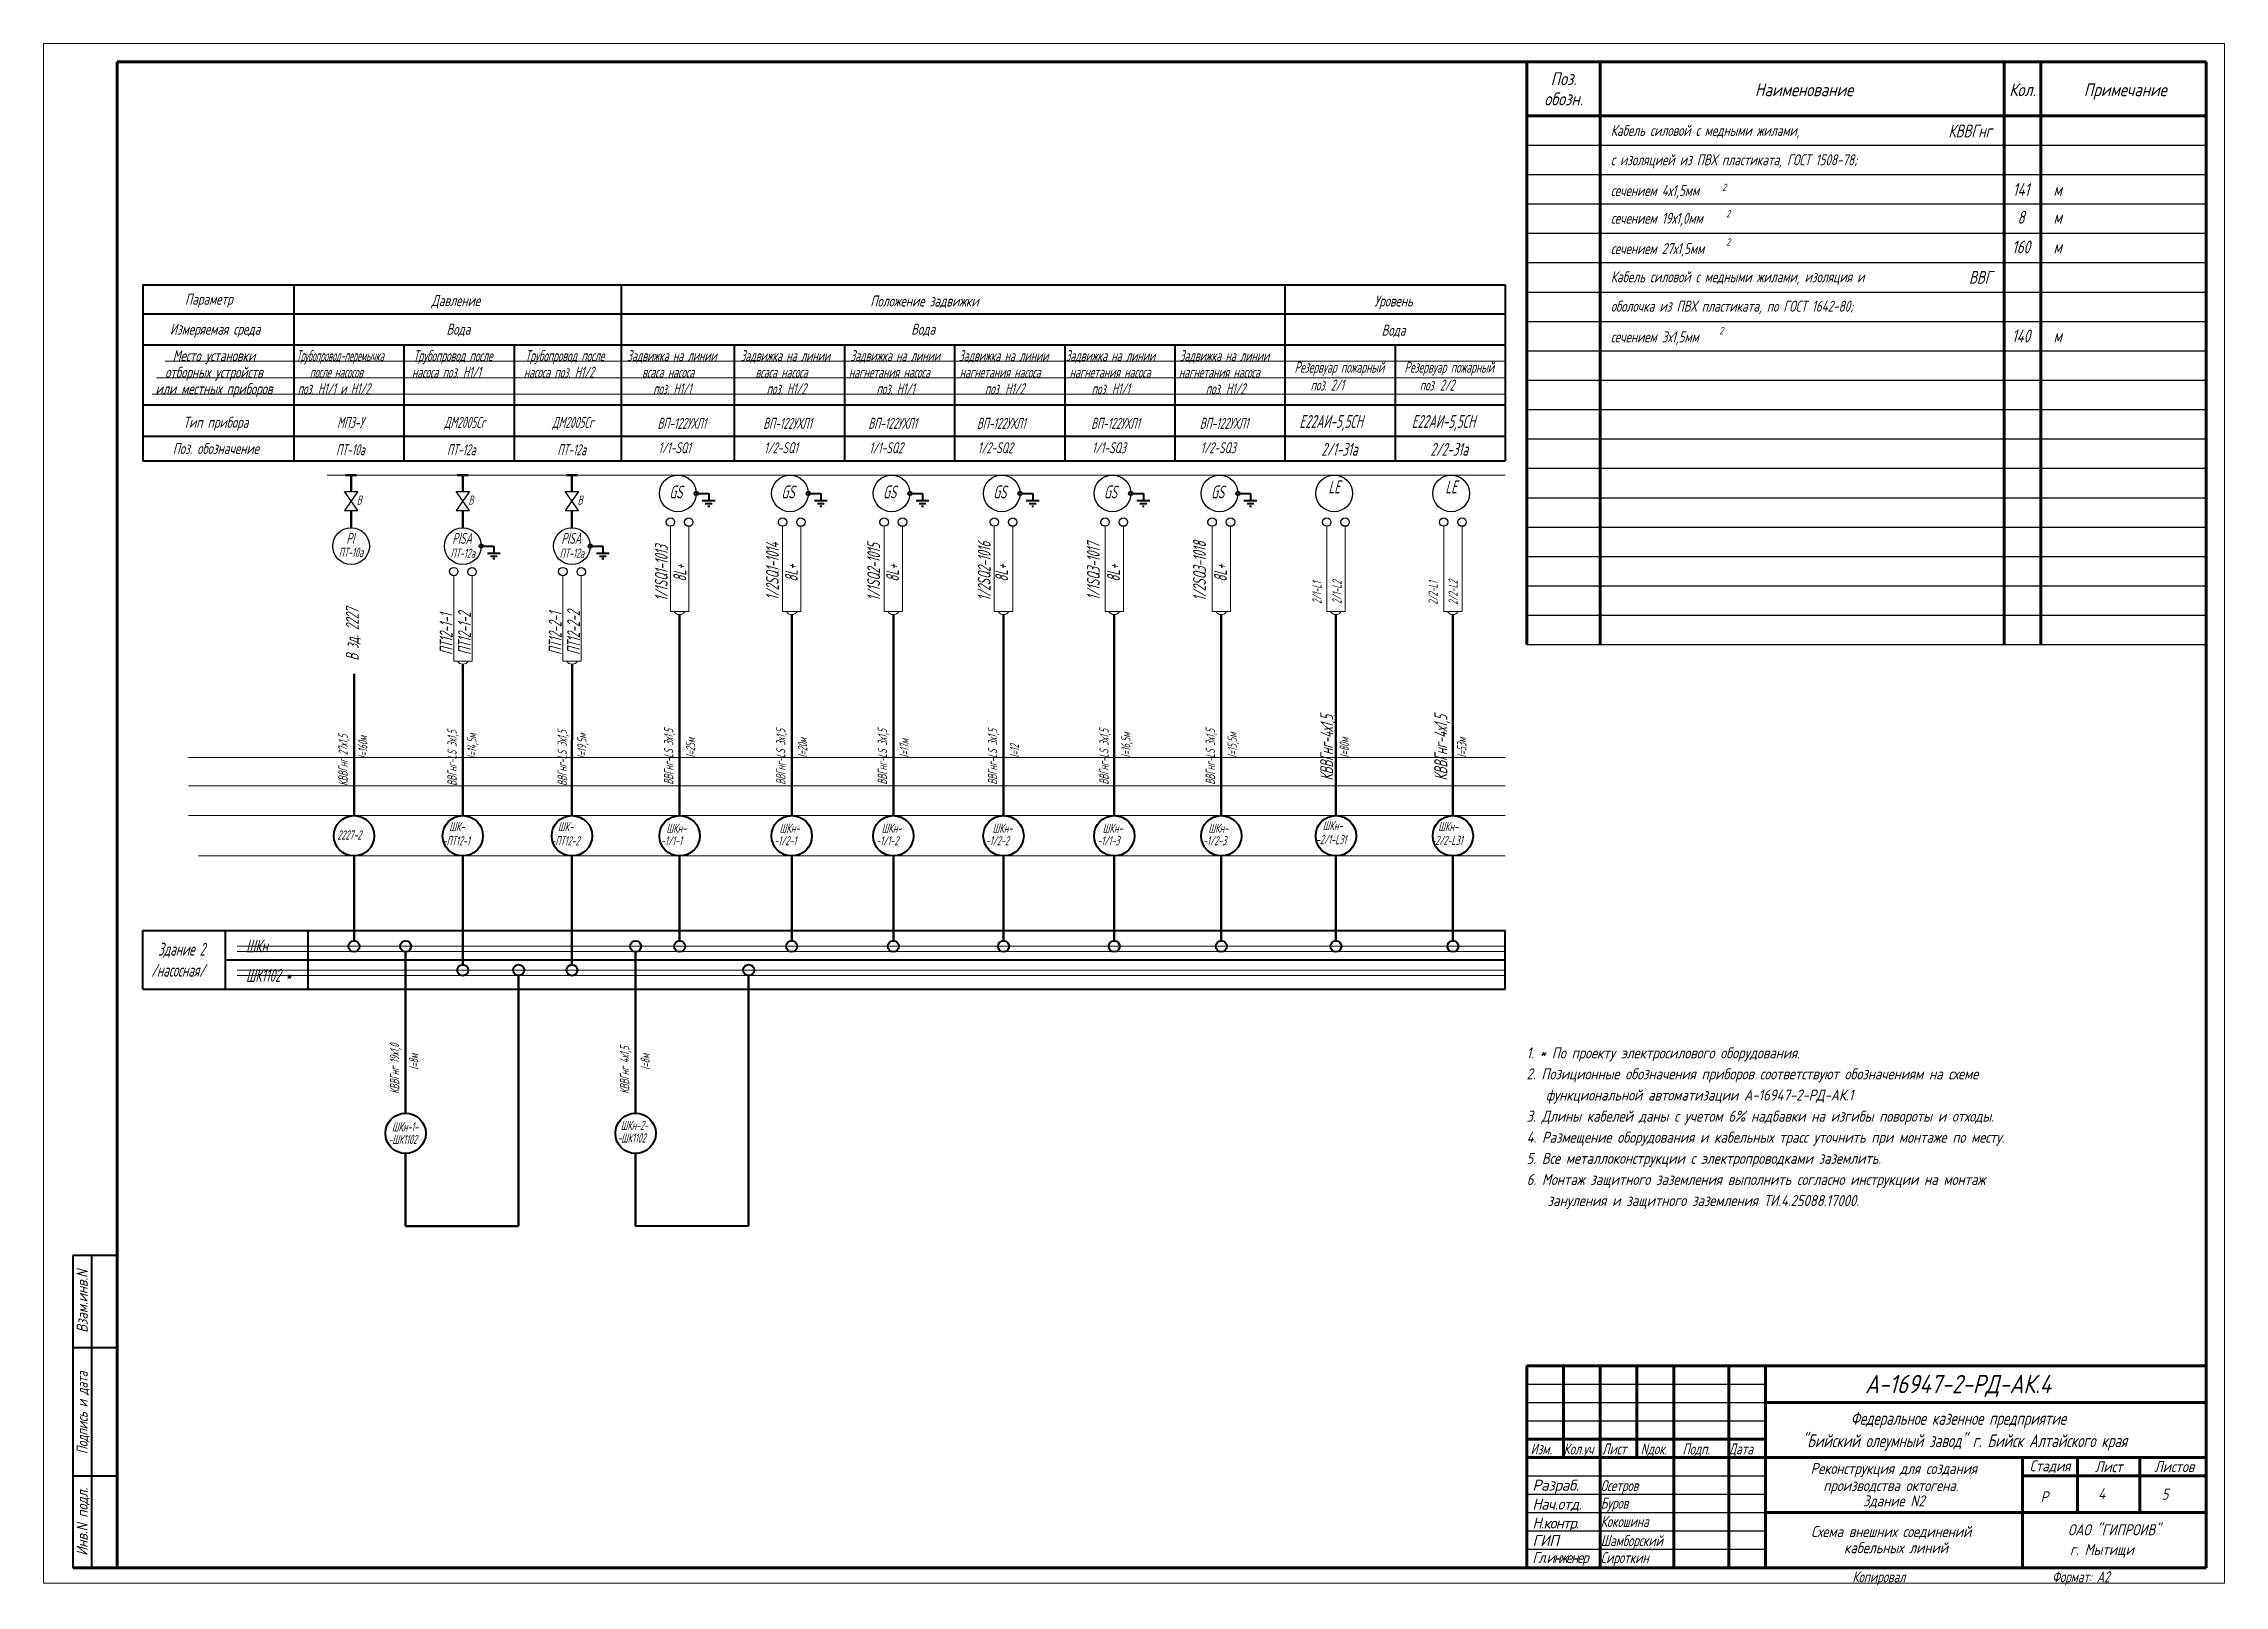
# Model space of a CAD drawing. Header units: millimetres. Extents: x 152217 to 562659, y 54507 to 219294.
# Drawn here: x 558678 to 559272, y 218695 to 219115 of the extents above; entities that cross this region are included whole.
import ezdxf
from ezdxf.enums import TextEntityAlignment as Align

# ---------------------------------------------------------------- set-up
doc = ezdxf.new("R2010")
doc.units = ezdxf.units.MM
doc.layers.get('0').update_dxf_attribs({"lineweight": 18})
doc.layers.get('Defpoints').update_dxf_attribs({"color": 139, "lineweight": 18})
for name, color, linetype, lineweight in [('TEXT', 7, 'Continuous', 25), ('Арматура', 1, 'Continuous', 25), ('Датчики', 31, 'Continuous', 50), ('Земля', 233, 'Continuous', 40), ('Обводка', 6, 'Continuous', 25), ('Пн.кабель', 4, 'Continuous', 50), ('Рамка толстая', 7, 'Continuous', 60), ('Таблица', 253, 'Continuous', 40), ('Текст_КИП', 2, 'Continuous', 25), ('Толст.рамка', 7, 'Continuous', 60), ('Тонк.рамка', 10, 'Continuous', 20), ('тонкий', 5, 'Continuous', 25), ('Щиты_пульты', 5, 'Continuous', 40), ('Эл.кабель', 2, 'Continuous', 50)]:
    doc.layers.add(name, color=color, linetype=linetype, lineweight=lineweight)
for name, color, linetype in [('блок', 7, 'Continuous'), ('текст', 1, 'Continuous'), ('Текст.', 51, 'Continuous')]:
    doc.layers.add(name, color=color, linetype=linetype)
doc.styles.add('eskd.shx', font='eskd.shx', dxfattribs={"width": 0.8})
doc.styles.get("Standard").update_dxf_attribs({"font": 'simplex.shx', "width": 0.6, "oblique": 15})

msp = doc.modelspace()

# ---------------------------------------------------------------- texts
at = {"oblique": 15, "width": 0.6}
for p in [(558763.4569, 218989.4294), (558793.8816, 218989.4294), (558823.6088, 218989.4294)]:
    msp.add_text('В', height=2.5, dxfattribs=at).set_placement(p)
for s, p in [('2/1-L1', (559026.2532, 218962.3845)), ('2/1-L2', (559031.6969, 218962.3845)), ('2/2-L1', (559057.8847, 218962.1911)), ('2/2-L2', (559063.3283, 218962.1911))]:
    msp.add_text(s, height=2.5, rotation=90, dxfattribs=at).set_placement(p)
at = {"lineweight": -3, "oblique": 15, "width": 0.6}
for s, p in [('ПТ12-1-1', (558789.5527, 218948.505)), ('ПТ12-1-2', (558794.5527, 218948.505)), ('ПТ12-2-1', (558819.2799, 218948.505)), ('ПТ12-2-2', (558824.2799, 218948.505))]:
    msp.add_text(s, height=3.5, rotation=90, dxfattribs=at).set_placement(p)
at = {"color": 2, "oblique": 15}
for s, width, p in [('Взам.инв.N', 0.8, (558690.1775, 218772.4769)), ('Подпись и дата', 0.7, (558690.1775, 218742.121)), ('Инв.N подл.', 0.8, (558690.1775, 218712.4769))]:
    msp.add_text(s, height=3, rotation=90, dxfattribs=dict(at, width=width)).set_placement(p, align=Align.CENTER)
at = {"color": 3, "oblique": 15, "width": 0.7}
for s, p in [('Изм.', (559083.1807, 218730.8029)), ('Кол.уч', (559092.1807, 218730.8029)), ('Лист', (559102.6807, 218730.8029)), ('Nдок.', (559113.1807, 218730.8029)), ('Подп.', (559124.5896, 218730.8029)), ('Дата', (559137.1775, 218730.8029))]:
    msp.add_text(s, height=3, dxfattribs=at).set_placement(p)
at = {"color": 3, "oblique": 15, "width": 0.8}
for s, p in [('Стадия', (559224.6775, 218727.4769)), ('Лист', (559240.6775, 218727.4769)), ('Листов', (559258.5294, 218727.5114))]:
    msp.add_text(s, height=3, dxfattribs=at).set_placement(p, align=Align.MIDDLE)
at = {"color": 7, "oblique": 15, "width": 0.8}
for s, p in [('Схема внешних соединений', (559159.6174, 218708.3115)), ('кабельных линий ', (559168.5752, 218703.9136))]:
    msp.add_text(s, height=3, dxfattribs=at).set_placement(p)
at = {"color": 2, "oblique": 15, "width": 0.7}
for s, p in [('Копировал', (559178.0575, 218697.0766)), ('Формат: А2', (559233.0575, 218697.0766))]:
    msp.add_text(s, height=3, dxfattribs=at).set_placement(p, align=Align.MIDDLE)
at = {"layer": 'TEXT', "color": 3, "oblique": 15, "width": 0.6}
for s, height, p in [('В зд. 2227', 3.5, (558764.0015, 218946.9637)), ('КВВГнг 27х1,5 ', 2.5, (558760.9938, 218912.8523)), ('ВВГнг-LS 3х1,5 ', 2.5, (558790.6794, 218912.8523)), ('ВВГнг-LS 3х1,5 ', 2.5, (558820.6726, 218912.8523)), ('ВВГнг-LS 3х1,5', 2.5, (558849.6679, 218913.1917)), ('ВВГнг-LS 3х1,5', 2.5, (558880.2126, 218913.1917)), ('ВВГнг-LS 3х1,5', 2.5, (558907.8897, 218913.1917)), ('ВВГнг-LS 3х1,5', 2.5, (558937.8942, 218913.1917)), ('ВВГнг-LS 3х1,5', 2.5, (558968.2477, 218913.1917)), ('ВВГнг-LS 3х1,5', 2.5, (558997.2165, 218913.1917)), ('КВВГнг 19х1,0', 2.5, (558775.0262, 218828.9623)), ('КВВГнг 4х1,5', 2.5, (558837.6767, 218828.9623))]:
    msp.add_text(s, height=height, rotation=90, dxfattribs=at).set_placement(p)
at = {"layer": 'текст', "oblique": 15, "width": 0.6}
for s, p in [('1/1SQ1-1013', (558848.18, 218970.7826)), ('1/2SQ1-1014', (558878.4416, 218971.285)), ('1/1SQ2-1015', (558906.0128, 218971.0826)), ('1/2SQ2-1016', (558936.1316, 218971.285)), ('1/1SQ3-1017', (558965.8533, 218971.285)), ('1/2SQ3-1018', (558994.7687, 218971.285)), ('8L+', (558853.2129, 218970.7826)), ('8L+', (558883.5947, 218970.7826)), ('8L+', (558911.1646, 218970.7826)), ('8L+', (558940.869, 218970.7826)), ('8L+', (558971.3483, 218970.7826)), ('8L+', (559000.4674, 218970.7826))]:
    msp.add_text(s, height=3.5, rotation=90, dxfattribs=at).set_placement(p, align=Align.CENTER)
for s, p in [(' l=160м', (558766.3627, 218919.2588)), (' l=14,5м', (558796.0483, 218919.2588)), (' l=19,5м', (558826.0415, 218919.2588)), ('l=25м', (558855.6184, 218920.5613)), ('l=20м', (558886.1631, 218920.5613)), ('l=17м', (558913.8403, 218920.5613)), ('l=16,5м', (558974.1983, 218920.5613)), ('l=15,5м', (559003.167, 218920.5613)), ('l=12', (558943.8447, 218920.5613)), (' l=8м', (558780.2358, 218834.536)), (' l=8м', (558843.2692, 218834.536))]:
    msp.add_text(s, height=2.5, rotation=90, dxfattribs=at).set_placement(p)
at = {"layer": 'текст', "char_height": 3, "width": 19, "attachment_point": 4}
for s, insert in [('{\\W0.95;\\T0.95;Разраб.}', (559083.7045, 218722.0498)), ('{\\W0.9;\\T0.95;Нач.отд.}', (559083.7045, 218717.0498)), ('{\\W0.9;\\T0.9;Н.контр.}', (559083.7045, 218711.719)), ('{\\W0.95;\\T0.95;ГИП}', (559083.7045, 218707.3574)), ('{\\W0.8;\\T0.85;Гл.инженер}', (559083.7045, 218702.3574))]:
    msp.add_mtext(s, dxfattribs=dict(at, insert=insert))
at = {"layer": 'Текст.', "oblique": 15, "width": 0.6}
for p in [(558851.9939, 219010.082), (558880.8078, 219010.082), (558909.4288, 219010.082), (558939.0027, 219010.082), (558970.117, 219010.082), (558999.6929, 219010.082)]:
    msp.add_text('ВП-122УХЛ1', height=3, dxfattribs=at).set_placement(p, align=Align.CENTER)
at = {"layer": 'Текст_КИП', "oblique": 15}
for s, height, width, p in [('Поз.', 3.5, 0.8, (559092.1775, 219103.6701)), ('Наименование', 3.5, 0.8, (559157.6775, 219100.6701)), ('Кол.', 3.5, 0.8, (559217.1775, 219100.6701)), ('Примечание', 3.5, 0.8, (559245.1775, 219100.6701)), ('обозн.', 3.5, 0.8, (559092.1775, 219098.1701)), ('141', 3.5, 0.7, (559216.78, 219073.5005)), ('8', 3.5, 0.7, (559216.78, 219065.9522)), ('160', 3.5, 0.7, (559216.78, 219057.8641)), ('Параметр', 3, 0.7, (558723.1774, 219043.8923)), ('Давление', 3, 0.7, (558790.4402, 219043.5084)), ('Положение задвижки', 3, 0.7, (558918.1004, 219043.3913)), ('Уровень', 3, 0.7, (559045.852, 219043.3913)), ('Измеряемая среда', 3, 0.7, (558724.8799, 219035.735)), ('Вода', 3, 0.7, (558791.1443, 219035.7075)), ('Вода', 3, 0.7, (558917.7339, 219035.7075)), ('Вода', 3, 0.7, (559045.852, 219035.4301)), ('140', 3.5, 0.7, (559216.78, 219033.6435)), ('отборных устройств', 3, 0.7, (558724.5735, 219024.0099)), ('Место установки', 3, 0.7, (558724.5735, 219028.5099)), ('Резервуар пожарный', 3, 0.6, (559031.0998, 219025.3617)), ('Резервуар пожарный', 3, 0.6, (559061.005, 219025.3617)), ('или местных приборов', 3, 0.7, (558724.5735, 219019.5099)), ('поз. 2/1', 3, 0.6, (559027.8087, 219020.5047)), ('поз. 2/2', 3, 0.6, (559057.7139, 219020.5047)), ('Тип прибора', 3, 0.7, (558725.0766, 219010.3614)), ('МП3-У', 3, 0.6, (558761.7241, 219010.3087)), ('Поз. обозначение', 3, 0.7, (558725.0766, 219003.2416)), ('ПТ-10а', 3, 0.6, (558761.7241, 219002.9014)), ('ПТ-12а', 3, 0.6, (558791.9243, 219002.9014)), ('ПТ-12а', 3, 0.6, (558821.9967, 219002.9014)), ('PI', 3, 0.6, (558761.6835, 218978.7506)), ('PISA', 3, 0.6, (558792.1273, 218978.7506)), ('PISA', 3, 0.6, (558821.8545, 218978.7506)), ('ПТ-10а', 2.5, 0.6, (558761.8846, 218975.2172)), ('ПТ-12а', 2.5, 0.6, (558792.3284, 218974.9758)), ('ПТ-12а', 2.5, 0.6, (558822.0556, 218974.9758)), ('Реконструкция для создания', 3, 0.8, (559182.1302, 218725.4874)), ('производства октогена. ', 3, 0.8, (559182.1302, 218720.8335)), ('Здание N2', 3, 0.8, (559182.1302, 218716.6733))]:
    msp.add_text(s, height=height, dxfattribs=dict(at, width=width)).set_placement(p, align=Align.CENTER)
for s, height, width, p in [('Кабель силовой с медными жилами,', 3, 0.7, (559105.0493, 219089.8442)), ('с изоляцией из ПВХ пластиката, ГОСТ 1508-78;', 3, 0.7, (559105.0493, 219081.8442)), ('сечением 4х1,5мм', 3, 0.7, (559105.0493, 219073.484)), ('2', 2, 0.7, (559135.3845, 219074.8394)), ('м', 3.5, 0.7, (559225.641, 219073.5005)), ('сечением 19х1,0мм', 3, 0.7, (559105.0493, 219065.9342)), ('2', 2, 0.7, (559136.4457, 219067.645)), ('м', 3.5, 0.7, (559225.641, 219065.9522)), ('2', 2, 0.7, (559136.4668, 219059.9565)), ('сечением 27х1,5мм', 3, 0.7, (559105.0493, 219057.6599)), ('м', 3.5, 0.7, (559225.641, 219057.8641)), ('Кабель силовой с медными жилами, изоляция и', 3, 0.7, (559105.0493, 219049.9872)), ('оболочка из ПВХ пластиката, по ГОСТ 1642-80;', 3, 0.7, (559105.0493, 219041.9872)), ('2', 2, 0.7, (559134.6225, 219035.8276)), ('сечением 3х1,5мм', 3, 0.7, (559105.0493, 219033.6269)), ('м', 3.5, 0.7, (559225.641, 219033.6435)), ('Трубопровод-перемычка', 3, 0.5, (558747.0311, 219028.5099)), ('после насосов', 3, 0.55, (558750.6598, 219024.0099)), ('насоса поз. Н1/1', 3, 0.6, (558778.5115, 219024.0099)), ('Трубопровод после', 3, 0.6, (558778.9025, 219028.5099)), ('насоса поз. Н1/2', 3, 0.6, (558808.9621, 219024.0099)), ('Трубопровод после', 3, 0.6, (558809.3531, 219028.5099)), ('Задвижка на линии', 3, 0.6, (558837.0962, 219028.5099)), (' всаса насоса  ', 3, 0.6, (558839.9817, 219024.0099)), ('Задвижка на линии', 3, 0.6, (558867.9897, 219028.5099)), (' всаса насоса  ', 3, 0.6, (558870.8752, 219024.0099)), (' нагнетания насоса  ', 3, 0.6, (558896.3141, 219024.0099)), ('Задвижка на линии', 3, 0.6, (558897.914, 219028.5099)), ('Задвижка на линии', 3, 0.6, (558927.4487, 219028.5099)), (' нагнетания насоса  ', 3, 0.6, (558926.4867, 219024.0099)), ('Задвижка на линии', 3, 0.6, (558956.5178, 219028.5099)), (' нагнетания насоса  ', 3, 0.6, (558956.4489, 219024.0099)), (' нагнетания насоса  ', 3, 0.6, (558986.1978, 219024.0099)), ('Задвижка на линии', 3, 0.6, (558987.5938, 219028.5099)), ('поз. Н1/1 и Н1/2', 3, 0.6, (558747.3642, 219019.5099)), ('поз. Н1/1', 3, 0.6, (558844.2117, 219019.5099)), ('поз. Н1/2', 3, 0.6, (558875.1052, 219019.5099)), ('поз. Н1/1', 3, 0.6, (558905.0295, 219019.5099)), ('поз. Н1/2', 3, 0.6, (558934.5642, 219019.5099)), ('поз. Н1/1', 3, 0.6, (558963.6333, 219019.5099)), ('поз. Н1/2', 3, 0.6, (558994.7093, 219019.5099)), ('Е22АИ-5,5СН', 3.5, 0.6, (559020.2072, 219010.3457)), ('Е22АИ-5,5СН', 3.5, 0.6, (559050.8036, 219010.3457)), ('2/1-31а', 3.5, 0.6, (559026.2153, 219002.7533)), ('2/2-31а', 3.5, 0.6, (559055.9157, 219002.7536)), ('ШК-', 2.5, 0.6, (558788.6652, 218900.5314)), ('ШК-', 2.5, 0.6, (558818.2532, 218900.5314)), ('ШКн-', 2.5, 0.6, (558847.8043, 218900.0986)), ('ШКн-', 2.5, 0.6, (558878.6272, 218900.0986)), ('ШКн-', 2.5, 0.6, (558906.4284, 218900.0986)), ('ШКн-', 2.5, 0.6, (558936.6408, 218900.0986)), ('ШКн-', 2.5, 0.6, (558966.6404, 218900.0986)), ('ШКн-', 2.5, 0.6, (558995.4288, 218900.0986)), ('ШКн-', 2.5, 0.6, (559026.5686, 218900.8039)), ('ШКн-', 2.5, 0.6, (559058.0299, 218900.534)), ('2227-2', 2.5, 0.6, (558758.1847, 218898.2605)), ('-ПТ12-1', 2.5, 0.6, (558786.8431, 218896.66)), ('-ПТ12-2', 2.5, 0.6, (558816.4311, 218896.66)), ('-1/1-1', 2.5, 0.6, (558846.3288, 218896.6714)), ('-1/2-1', 2.5, 0.6, (558877.1516, 218896.6714)), ('-1/1-2', 2.5, 0.6, (558904.9528, 218896.6714)), ('-1/2-2', 2.5, 0.6, (558934.7764, 218896.6714)), ('-1/1-3', 2.5, 0.6, (558965.1649, 218896.6714)), ('-1/2-3', 2.5, 0.6, (558993.9532, 218896.6714)), ('-2/1-L31', 2.5, 0.55, (559024.7257, 218896.9841)), ('-2/2-L31', 2.5, 0.55, (559056.1242, 218896.7528)), ('Здание 2', 3.5, 0.6, (558709.3445, 218866.6393)), ('ШКн', 3.5, 0.6, (558733.2913, 218867.502)), ('/насосная/', 3.5, 0.6, (558707.4752, 218860.9101)), ('ШК1102 *', 3.5, 0.6, (558733.2913, 218859.502)), ('1. * По проекту электросилового оборудования.', 3, 0.8, (559082.1065, 218838.6534)), ('2. Позиционные обозначения приборов соответствуют обозначениям на схеме ', 3, 0.8, (559082.1065, 218832.9395)), ('функциональной автоматизации А-16947-2-РД-АК.1 ', 3, 0.8, (559087.3613, 218827.1692)), ('3. Длины кабелей даны с учетом 6%%% надбавки на изгибы повороты и отходы.', 3, 0.8, (559082.1065, 218821.4241)), ('-ШК1102', 2.5, 0.5, (558772.0788, 218815.3466)), ('ШКн-1-', 2.5, 0.5, (558773.0459, 218818.765)), ('-ШК1102', 2.5, 0.5, (558834.4038, 218815.7474)), ('ШКн-2-', 2.5, 0.5, (558835.3709, 218819.1659)), ('4. Размещение оборудования и кабельных трасс уточнить при монтаже по месту.', 3, 0.8, (559082.1065, 218815.6791)), ('5. Все металлоконструкции с электропроводками заземлить.', 3, 0.8, (559082.1065, 218809.9341)), ('6. Монтаж защитного заземления выполнить согласно инструкции на монтаж ', 3, 0.8, (559082.1499, 218804.1891)), ('зануления и защитного заземления ТИ.4.25088.17000.  ', 3, 0.8, (559087.843, 218798.444)), ('Федеральное казенное предприятие', 3.5, 0.7, (559170.3752, 218738.874)), ('"Бийский олеумный завод" г. Бийск Алтайского края ', 3.5, 0.7, (559157.0908, 218732.7972)), ('Осетров', 3, 0.7, (559102.3068, 218720.8173)), ('Буров', 3, 0.7, (559102.3068, 218716.0552)), ('Кокошина', 3, 0.7, (559102.3068, 218711.0552)), ('ОАО "ГИПРОИВ"', 3, 0.8, (559229.5731, 218708.7888)), ('Шамборский', 3, 0.7, (559102.3068, 218705.8394)), ('г. Мытищи', 3, 0.8, (559230.1306, 218703.431)), ('Сироткин', 3, 0.7, (559102.3068, 218701.1963))]:
    msp.add_text(s, height=height, dxfattribs=dict(at, width=width)).set_placement(p)
for s, height, width, p in [('КВВГнг', 3.5, 0.7, (559208.7762, 219089.4425)), ('ВВГ', 3.5, 0.7, (559208.7762, 219049.5855)), (' ДМ2005Сг', 3, 0.6, (558798.511, 219010.3336)), (' ДМ2005Сг', 3, 0.6, (558827.9607, 219010.3336))]:
    msp.add_text(s, height=height, dxfattribs=dict(at, width=width)).set_placement(p, align=Align.RIGHT)
at = {"layer": 'Текст_КИП', "lineweight": 30, "oblique": 15, "width": 0.6}
for s, p in [('LE', (559029.698, 218992.5055)), ('LE', (559061.5511, 218992.5055)), ('GS', (558850.3848, 218991.153)), ('GS', (558880.9295, 218991.153)), ('GS', (558908.6066, 218991.153)), ('GS', (558938.6111, 218991.153)), ('GS', (558968.7683, 218991.153)), ('GS', (558997.9334, 218991.153))]:
    msp.add_text(s, height=3.5, dxfattribs=at).set_placement(p, align=Align.CENTER)
at = {"layer": 'Текст_КИП', "oblique": 15, "width": 0.6}
for p in [(559029.397, 218923.2481), (559060.5036, 218923.2481)]:
    msp.add_text('КВВГнг-4х1,5', height=3.5, rotation=90, dxfattribs=at).set_placement(p, align=Align.CENTER)
for s, p in [('l=80м', (559033.692, 218920.5613)), ('l=53м', (559065.6972, 218920.5613))]:
    msp.add_text(s, height=2.5, rotation=90, dxfattribs=at).set_placement(p)
at = {"layer": 'Текст_КИП', "ltscale": 0.02, "oblique": 15, "width": 0.8}
msp.add_text('А-16947-2-РД-АК.4', height=5, dxfattribs=at).set_placement((559174.3014, 218747.4835))
at = {"layer": 'Текст_КИП', "lineweight": -3, "oblique": 15, "width": 0.8}
for s, p in [('Р', (559222.0891, 218717.7652)), ('4', (559237.8086, 218718.6059)), ('5', (559255.109, 218718.4904))]:
    msp.add_text(s, height=3, dxfattribs=at).set_placement(p)
at = {"layer": 'Текст_КИП', "style": 'eskd.shx', "oblique": 15, "width": 0.8, "flags": 4}
for tag, p in [('1/1-SQ1', (558845.6035, 219003.4336)), ('1/2-SQ1', (558874.4174, 219003.4336)), ('1/1-SQ2', (558903.0384, 219003.4336)), ('1/2-SQ2', (558932.6124, 219003.4336)), ('1/1-SQ3', (558963.7266, 219003.4336)), ('1/2-SQ3', (558993.3025, 219003.4336))]:
    msp.add_attdef(tag, p, '1а', height=3, dxfattribs=at)

# ---------------------------------------------------------------- blocks, each defined once
blk = doc.blocks.new('Вентиль горизонтальный')
at = {"layer": 'блок', "color": 0, "linetype": 'ByBlock', "lineweight": -3}
for p, q in [((8.7, 3), (0, -3)), ((0, 3), (8.7, -3)), ((0, -3), (0, 3)), ((8.7, -3), (8.7, 3))]:
    blk.add_line(p, q, dxfattribs=at)
blk = doc.blocks.new('Заземление')
for p, q in [((0, 0), (0, -1.99)), ((1.74, -1.99), (-1.77, -1.99)), ((0.92, -2.81), (-0.95, -2.81)), ((0.24, -3.5), (-0.27, -3.5))]:
    blk.add_line(p, q)

# ---------------------------------------------------------------- linework, layer by layer
for p, q in [((558848.9075, 218983.5361), (558848.9075, 218960.3466)), ((558853.9075, 218983.5361), (558853.9075, 218960.3466)), ((558879.4522, 218983.5361), (558879.4522, 218960.3466)), ((558884.4522, 218983.5361), (558884.4522, 218960.3466)), ((558907.1293, 218983.5361), (558907.1293, 218960.3466)), ((558912.1293, 218983.5361), (558912.1293, 218960.3466)), ((558937.1338, 218983.5361), (558937.1338, 218960.3466)), ((558942.1338, 218983.5361), (558942.1338, 218960.3466)), ((558967.291, 218983.5361), (558967.291, 218960.3466)), ((558972.291, 218983.5361), (558972.291, 218960.3466)), ((558996.4561, 218983.5361), (558996.4561, 218960.3466)), ((559001.4561, 218983.5361), (559001.4561, 218960.3466)), ((559027.6769, 218983.5361), (559027.6769, 218960.3466)), ((559032.6769, 218983.5361), (559032.6769, 218960.3466)), ((559059.53, 218983.5361), (559059.53, 218960.3466)), ((559064.53, 218983.5361), (559064.53, 218960.3466)), ((558789.8873, 218970.0344), (558789.8873, 218946.845)), ((558794.8873, 218970.0344), (558794.8873, 218946.845)), ((558819.6145, 218970.0344), (558819.6145, 218946.845)), ((558824.6145, 218970.0344), (558824.6145, 218946.845)), ((558848.9075, 218960.3466), (558853.9075, 218960.3466)), ((558879.4522, 218960.3466), (558884.4522, 218960.3466)), ((558907.1293, 218960.3466), (558912.1293, 218960.3466)), ((558937.1338, 218960.3466), (558942.1338, 218960.3466)), ((558967.291, 218960.3466), (558972.291, 218960.3466)), ((558996.4561, 218960.3466), (559001.4561, 218960.3466)), ((559027.6769, 218960.3466), (559032.6769, 218960.3466)), ((559059.53, 218960.3466), (559064.53, 218960.3466)), ((558789.8873, 218946.845), (558794.8873, 218946.845)), ((558819.6145, 218946.845), (558824.6145, 218946.845))]:
    msp.add_line(p, q)
at = {"color": 7, "lineweight": 40}
for p, q in [((558686.1775, 218784.9769), (558686.1775, 218699.9769)), ((558698.1775, 218784.9769), (558686.1775, 218784.9769)), ((558691.1775, 218784.9769), (558691.1775, 218699.9769)), ((558686.1775, 218759.9769), (558698.1775, 218759.9769)), ((558686.1775, 218724.9769), (558698.1775, 218724.9769)), ((558686.1775, 218699.9769), (558698.1775, 218699.9769))]:
    msp.add_line(p, q, dxfattribs=at)
at = {"color": 7}
for p, q in [((559082.1775, 218734.9769), (559147.1775, 218734.9769)), ((559082.1775, 218729.9769), (559147.1775, 218729.9769))]:
    msp.add_line(p, q, dxfattribs=at)
at = {"lineweight": -3}
for centre in [(558848.9075, 218984.7047), (558853.9075, 218984.6832), (558879.4522, 218984.7047), (558884.4522, 218984.6832), (558907.1293, 218984.7047), (558912.1293, 218984.6832), (558937.1338, 218984.7047), (558942.1338, 218984.6832), (558967.291, 218984.7047), (558972.291, 218984.6832), (558996.4561, 218984.7047), (559001.4561, 218984.6832), (559027.6769, 218984.7047), (559032.6769, 218984.6832), (559059.53, 218984.7047), (559064.53, 218984.6832), (558789.8873, 218971.2031), (558794.8873, 218971.1815), (558819.6145, 218971.2031), (558824.6145, 218971.1815)]:
    msp.add_circle(centre, 1.1471, dxfattribs=at)
for centre in [(558851.4075, 218961.1964), (558881.9522, 218961.1964), (558909.6293, 218961.1964), (558939.6338, 218961.1964), (558969.791, 218961.1964), (558998.9561, 218961.1964), (559030.1769, 218961.1964), (559062.03, 218961.1964), (558792.3873, 218947.6948), (558822.1145, 218947.6948)]:
    msp.add_arc(centre, 1.6891, 210.2068501, 329.7931499)
at = {"layer": 'Defpoints', "color": 252}
for p, q in [((558711.306, 219028.5099), (559076.3141, 219028.5099)), ((558708.906, 219024.0099), (559076.3141, 219024.0099)), ((558707.706, 219019.5099), (559076.3141, 219019.5099))]:
    msp.add_line(p, q, dxfattribs=at)
at = {"layer": 'Defpoints'}
for p, q in [((558755.3698, 218997.5055), (559076.3141, 218997.5055)), ((558717.6631, 218920.5613), (559076.3141, 218920.5613)), ((558717.6631, 218912.8481), (559076.3141, 218912.8481)), ((558717.6631, 218904.7714), (559076.3141, 218904.7714)), ((558720.398, 218893.7714), (559076.3141, 218893.7714)), ((558730.8756, 218867.7202), (559076.3141, 218867.7202)), ((558730.8758, 218869.2202), (559076.3141, 218869.2202)), ((558730.8755, 218861.2202), (559076.3141, 218861.2202)), ((558730.8756, 218862.7202), (559076.3141, 218862.7202))]:
    msp.add_line(p, q, dxfattribs=at)
at = {"layer": 'Датчики', "lineweight": 30}
for centre in [(558850.9285, 218992.5055), (558881.4733, 218992.5055), (558909.1504, 218992.5055), (558939.1549, 218992.5055), (558969.3121, 218992.5055), (558998.4772, 218992.5055), (559029.698, 218992.5055), (559061.5511, 218992.5055), (558761.9265, 218978.1559), (558792.3513, 218978.1559), (558822.0785, 218978.1559)]:
    msp.add_circle(centre, 5, dxfattribs=at)
at = {"layer": 'Земля', "ltscale": 0.3}
for p, q in [((558856.4265, 218992.4782), (558859.3596, 218992.4782)), ((558886.9712, 218992.4782), (558889.9043, 218992.4782)), ((558914.6483, 218992.4782), (558917.5814, 218992.4782)), ((558944.6528, 218992.4782), (558947.5859, 218992.4782)), ((558974.81, 218992.4782), (558977.7431, 218992.4782)), ((559003.9751, 218992.4782), (559006.9082, 218992.4782)), ((558797.8885, 218978.1723), (558800.8216, 218978.1723)), ((558827.5738, 218978.1576), (558830.5069, 218978.1576))]:
    msp.add_line(p, q, dxfattribs=at)
at = {"layer": 'Земля'}
for centre in [(558855.9285, 218992.4782), (558886.4732, 218992.4782), (558914.1503, 218992.4782), (558944.1548, 218992.4782), (558974.312, 218992.4782), (559003.4771, 218992.4782), (558797.3905, 218978.1723), (558827.0758, 218978.1576)]:
    msp.add_circle(centre, 0.5, dxfattribs=at)
at = {"layer": 'Обводка', "color": 155}
for p, q in [((559082.1775, 219087.3368), (559267.1775, 219087.3368)), ((559082.1775, 219079.3368), (559267.1775, 219079.3368)), ((559082.1775, 219071.3368), (559267.1775, 219071.3368)), ((559082.1775, 219063.3368), (559267.1775, 219063.3368)), ((559082.1775, 219055.3368), (559267.1775, 219055.3368)), ((559082.1775, 219047.3368), (559267.1775, 219047.3368)), ((559082.1775, 219039.3368), (559267.1775, 219039.3368)), ((559082.1775, 219031.3368), (559267.1775, 219031.3368)), ((559082.1775, 219023.3368), (559267.1775, 219023.3368)), ((559082.1775, 219015.3368), (559267.1775, 219015.3368)), ((559082.1775, 219007.3368), (559267.1775, 219007.3368)), ((559082.1775, 218999.3368), (559267.1775, 218999.3368)), ((559082.1775, 218991.3368), (559267.1775, 218991.3368)), ((559082.1775, 218983.3368), (559267.1775, 218983.3368)), ((559082.1775, 218975.3368), (559267.1775, 218975.3368)), ((559082.1775, 218967.3368), (559267.1775, 218967.3368)), ((559082.1775, 218959.3368), (559267.1775, 218959.3368)), ((559082.1775, 218951.3368), (559267.1775, 218951.3368))]:
    msp.add_line(p, q, dxfattribs=at)
at = {"layer": 'Пн.кабель'}
for p, q in [((558763.4318, 218997.5055), (558760.4212, 218997.5055)), ((558761.9265, 218993.0681), (558761.9265, 218997.5055)), ((558793.8565, 218997.5055), (558790.846, 218997.5055)), ((558792.3513, 218993.0681), (558792.3513, 218997.5055)), ((558823.5837, 218997.5055), (558820.5732, 218997.5055)), ((558822.0785, 218993.0681), (558822.0785, 218997.5055)), ((558761.9265, 218983.1559), (558761.9265, 218987.8464)), ((558792.3513, 218983.1559), (558792.3513, 218987.8464)), ((558822.0785, 218983.1559), (558822.0785, 218987.8464))]:
    msp.add_line(p, q, dxfattribs=at)
at = {"layer": 'Рамка толстая', "color": 7}
for p, q in [((558698.1775, 218754.9769), (558698.1775, 218699.9769)), ((558698.1775, 218754.9769), (558698.1775, 218699.9769)), ((559267.1775, 218754.9769), (559082.1775, 218754.9769)), ((559082.1775, 218754.9769), (559082.1775, 218699.9769)), ((559267.1775, 218754.9769), (559082.1775, 218754.9769)), ((559082.1775, 218754.9769), (559082.1775, 218699.9769)), ((559092.1775, 218754.9769), (559092.1775, 218729.9769)), ((559102.1775, 218754.9769), (559102.1775, 218699.9769)), ((559112.1775, 218754.9769), (559112.1775, 218729.9769)), ((559122.1775, 218754.9769), (559122.1775, 218699.9769)), ((559137.1775, 218754.9769), (559137.1775, 218699.9769)), ((559147.1775, 218754.9769), (559147.1775, 218699.9769)), ((559147.1775, 218744.9769), (559267.1775, 218744.9769)), ((559082.1775, 218734.9769), (559147.1775, 218734.9769)), ((559082.1775, 218729.9769), (559267.1775, 218729.9769)), ((559217.1775, 218729.9769), (559217.1775, 218699.9769)), ((559232.1775, 218729.9769), (559232.1775, 218714.9769)), ((559249.1775, 218729.9769), (559249.1775, 218714.9769)), ((559217.1775, 218724.9769), (559267.1775, 218724.9769)), ((559147.1775, 218714.9769), (559267.1775, 218714.9769)), ((559147.1775, 218714.9769), (559267.1775, 218714.9769))]:
    msp.add_line(p, q, dxfattribs=at)
at = {"layer": 'Таблица'}
for p, q in [((558705.1774, 219049.2706), (558705.1774, 219001.3906)), ((558705.1774, 219049.2706), (559076.3141, 219049.2706)), ((558746.3141, 219049.2706), (558746.3141, 219001.3906)), ((558835.5591, 219001.3906), (558835.5591, 219049.2706)), ((558835.5591, 219041.3748), (558835.5591, 219049.2706)), ((559016.3141, 219001.3906), (559016.3141, 219049.2706)), ((559076.3141, 219049.2706), (559076.3141, 219001.3906)), ((558705.1774, 219041.3748), (558746.2439, 219041.3748)), ((558746.3141, 219041.3748), (559076.3141, 219041.3748)), ((558705.1774, 219032.9847), (558746.3141, 219032.9847)), ((558746.3141, 219032.9847), (559076.3141, 219032.9847)), ((558776.3141, 219032.9847), (558776.3141, 219001.3906)), ((558806.3141, 219032.9847), (558806.3141, 219001.3906)), ((558866.3141, 219032.9847), (558866.3141, 219001.3906)), ((558896.3141, 219032.9847), (558896.3141, 219001.3906)), ((558926.3141, 219032.9847), (558926.3141, 219001.3906)), ((558956.3141, 219032.9847), (558956.3141, 219001.3906)), ((558986.3141, 219032.9847), (558986.3141, 219001.3906)), ((559046.3141, 219032.9847), (559046.3141, 219001.3906)), ((558705.1774, 219016.6518), (558746.3141, 219016.6518)), ((558746.3141, 219016.6518), (559076.3141, 219016.6518)), ((558705.1774, 219008.1301), (558746.3141, 219008.1301)), ((558746.3141, 219008.1301), (559076.3141, 219008.1301)), ((558705.1774, 219001.3906), (559076.3141, 219001.3906))]:
    msp.add_line(p, q, dxfattribs=at)
for centre in [(558762.7334, 218869.1774), (558776.7658, 218869.1774), (558839.4163, 218869.1774), (558851.4075, 218869.1774), (558881.9522, 218869.1774), (558909.6293, 218869.1774), (558939.6338, 218869.1774), (558969.791, 218869.1774), (558998.9561, 218869.1774), (559030.1769, 218869.1774), (559062.03, 218869.1774), (558792.3513, 218862.6774), (558807.5586, 218862.6936), (558822.0785, 218862.6774), (558870.2091, 218862.6936)]:
    msp.add_circle(centre, 1.5, dxfattribs=at)
at = {"layer": 'Толст.рамка', "ltscale": 5}
for p, q in [((558698.1775, 218699.9734), (558698.1775, 219109.9769)), ((558698.1775, 219109.9769), (559267.1775, 219109.9769)), ((559267.1775, 219109.9769), (559267.1775, 218699.9769)), ((559267.1775, 218699.9769), (558686.1775, 218699.9769))]:
    msp.add_line(p, q, dxfattribs=at)
at = {"layer": 'Толст.рамка'}
for p, q in [((559082.1775, 219109.9769), (559082.1775, 218951.3368)), ((559102.1775, 219109.9769), (559102.1775, 218951.3368)), ((559212.1775, 219109.9769), (559212.1775, 218951.3368)), ((559222.1775, 219109.9769), (559222.1775, 218951.3368)), ((559082.1775, 219095.3368), (559267.1775, 219095.3368))]:
    msp.add_line(p, q, dxfattribs=at)
at = {"layer": 'Тонк.рамка', "ltscale": 5}
for p, q in [((559272.1775, 219114.9769), (558678.1775, 219114.9769)), ((558678.1775, 219114.9769), (558678.1775, 218695.7315)), ((559272.1775, 218695.7315), (559272.1775, 219114.9769)), ((558678.1775, 218695.7315), (559272.1775, 218695.7315))]:
    msp.add_line(p, q, dxfattribs=at)
at = {"layer": 'тонкий', "color": 7}
for p, q in [((559082.1775, 218749.9769), (559147.1775, 218749.9769)), ((559082.1775, 218744.9769), (559147.1775, 218744.9769)), ((559082.1775, 218739.9769), (559147.1775, 218739.9769)), ((559082.1775, 218724.9769), (559147.1775, 218724.9769)), ((559082.1775, 218724.9769), (559147.1775, 218724.9769)), ((559082.1775, 218719.9769), (559147.1775, 218719.9769)), ((559082.1775, 218719.9769), (559147.1775, 218719.9769)), ((559082.1775, 218714.9769), (559147.1775, 218714.9769)), ((559082.1775, 218714.9769), (559147.1775, 218714.9769)), ((559082.1775, 218709.9769), (559147.1775, 218709.9769)), ((559082.1775, 218709.9769), (559147.1775, 218709.9769)), ((559082.1775, 218704.9769), (559147.1775, 218704.9769)), ((559082.1775, 218704.9769), (559147.1775, 218704.9769))]:
    msp.add_line(p, q, dxfattribs=at)
at = {"layer": 'Щиты_пульты'}
for p, q in [((558705.1774, 218865.5137), (558705.1774, 218873.5137)), ((558705.1774, 218873.5137), (559076.3141, 218873.5137)), ((558727.6778, 218865.5137), (558727.6778, 218873.5137)), ((558750.1782, 218873.5137), (558750.1774, 218865.5137)), ((559076.3141, 218857.5137), (559076.3141, 218873.5137)), ((558705.1771, 218857.5137), (558705.1771, 218865.5137)), ((558727.6775, 218857.5137), (558727.6775, 218865.5137)), ((558727.7346, 218865.5137), (559076.3141, 218865.5137)), ((558750.1779, 218865.5137), (558750.1771, 218857.5137)), ((558705.1771, 218857.5137), (559076.3141, 218857.5137))]:
    msp.add_line(p, q, dxfattribs=at)
at = {"layer": 'Эл.кабель'}
for p, q in [((558851.4075, 218959.5074), (558851.4075, 218904.7714)), ((558881.9522, 218959.5074), (558881.9522, 218904.7714)), ((558909.6293, 218959.5074), (558909.6293, 218904.7714)), ((558939.6338, 218959.5074), (558939.6338, 218904.7714)), ((558969.791, 218959.5074), (558969.791, 218904.7714)), ((558998.9561, 218959.5074), (558998.9561, 218904.7714)), ((559030.1769, 218959.5074), (559030.1769, 218904.7714)), ((559062.03, 218959.5074), (559062.03, 218904.7714)), ((558762.7334, 218943.3833), (558762.7334, 218904.7714)), ((558792.3513, 218904.737), (558792.3897, 218946.0057)), ((558822.0785, 218904.737), (558822.1169, 218946.0057)), ((558762.7288, 218893.7714), (558762.7288, 218870.6774)), ((558792.3513, 218893.7714), (558792.3513, 218864.1774)), ((558822.0785, 218893.7714), (558822.0785, 218864.1774)), ((558851.4075, 218893.7714), (558851.4075, 218870.6774)), ((558881.9522, 218893.7714), (558881.9522, 218870.6774)), ((558909.6293, 218893.7714), (558909.6293, 218870.6774)), ((558939.6338, 218893.7714), (558939.6338, 218870.6774)), ((558969.791, 218893.7714), (558969.791, 218870.6774)), ((558998.9561, 218893.7714), (558998.9561, 218870.6774)), ((559030.1769, 218893.7714), (559030.1769, 218870.6774)), ((559062.03, 218893.7714), (559062.03, 218870.6774)), ((558776.7658, 218823.7597), (558776.7658, 218867.6774)), ((558839.4163, 218823.7597), (558839.4163, 218867.6774)), ((558807.5586, 218793.0224), (558807.5586, 218861.1936)), ((558870.2091, 218793.0224), (558870.2091, 218861.1936)), ((558776.7658, 218812.7597), (558776.7658, 218793.0063)), ((558839.4163, 218812.7597), (558839.4163, 218793.0063)), ((558776.7658, 218793.0063), (558807.5586, 218793.0063)), ((558839.4163, 218793.0063), (558870.2091, 218793.0224))]:
    msp.add_line(p, q, dxfattribs=at)
at = {"layer": 'Эл.кабель', "lineweight": 40}
for centre in [(558762.7334, 218899.2714), (558792.3513, 218899.2714), (558822.0785, 218899.2714), (558851.4075, 218899.2714), (558881.9522, 218899.2714), (558909.6293, 218899.2714), (558939.6338, 218899.2714), (558969.791, 218899.2714), (558998.9561, 218899.2714), (559030.1769, 218899.2714), (559062.03, 218899.2714), (558776.7658, 218818.2597), (558839.4163, 218818.2597)]:
    msp.add_circle(centre, 5.5, dxfattribs=at)

# ---------------------------------------------------------------- block references
at = {"layer": 'Арматура', "xscale": -0.599999999999909, "yscale": 0.599999999999909, "zscale": 0.6000000000000001, "rotation": 270}
for p in [(558761.9265, 218987.8464), (558792.3513, 218987.8464), (558822.0785, 218987.8464)]:
    msp.add_blockref('Вентиль горизонтальный', p, dxfattribs=at)
at = {"layer": 'Земля'}
for p in [(558859.3596, 218992.4782), (558889.9043, 218992.4782), (558917.5814, 218992.4782), (558947.5859, 218992.4782), (558977.7431, 218992.4782), (559006.9082, 218992.4782), (558800.8216, 218978.1723), (558830.5069, 218978.1576)]:
    msp.add_blockref('Заземление', p, dxfattribs=at)

msp.set_redraw_order([(e.dxf.handle, doc.entitydb.next_handle()) for e in msp.query("TEXT MTEXT ATTDEF DIMENSION ARC_DIMENSION")])  # texts and dimensions are drawn at this point

doc.saveas('drawing.dxf')
